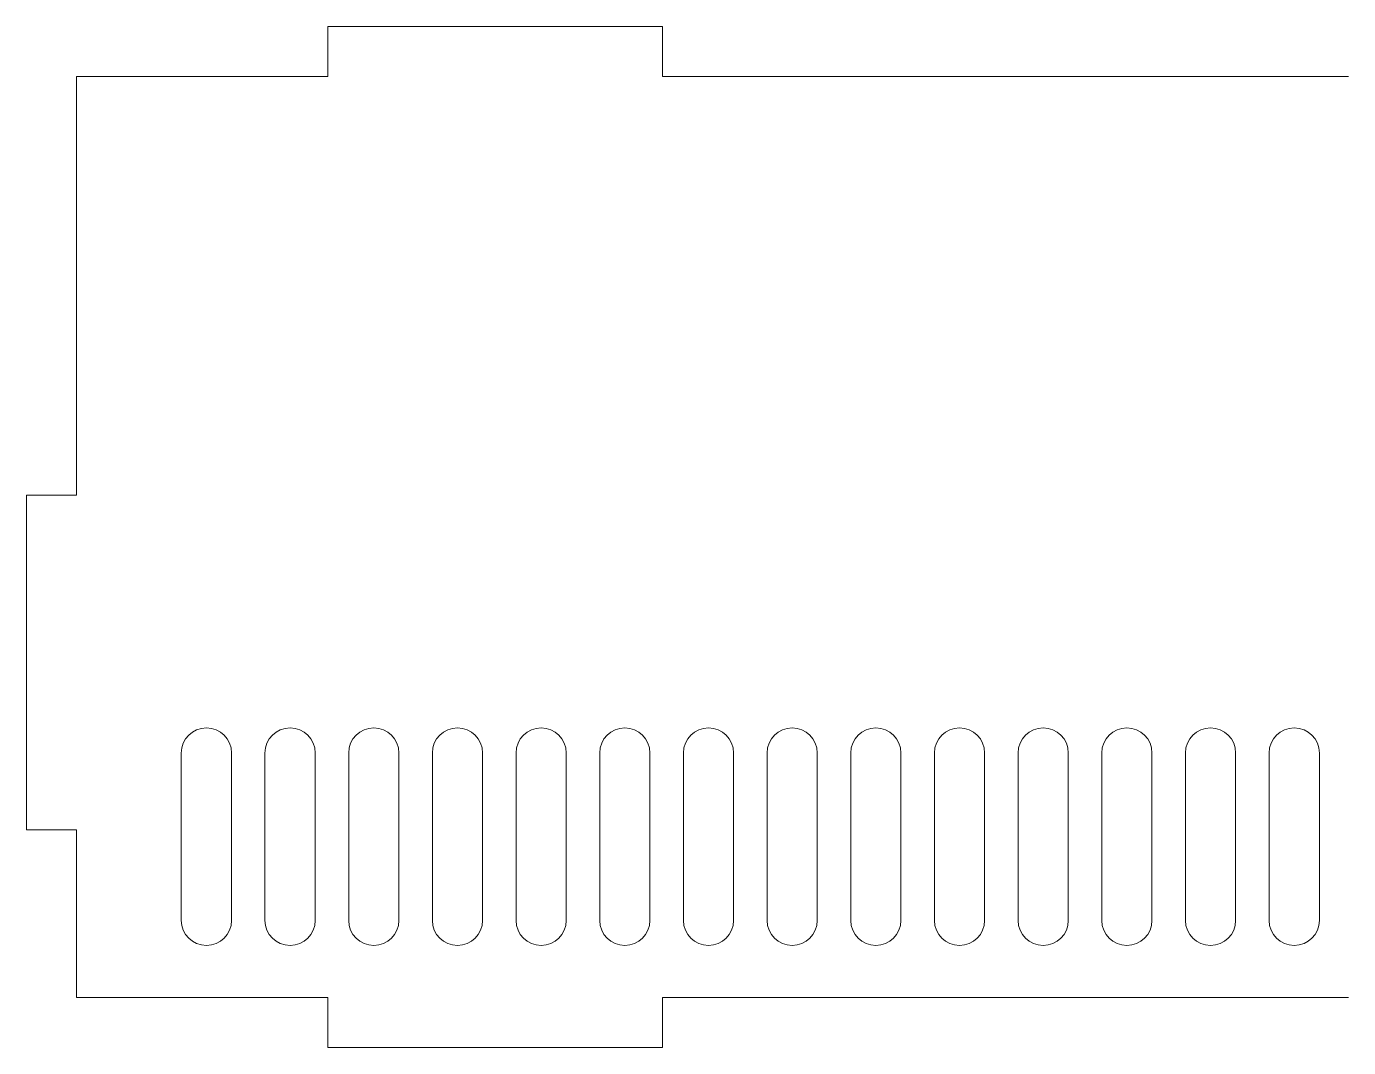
# Model space of a CAD drawing. Header units: millimetres. Extents: x 277 to 555, y 355 to 658.
# Drawn here: x 416.8 to 495.8, y 594.4 to 655.4 of the extents above; entities that cross this region are included whole.
import ezdxf

# ---------------------------------------------------------------- set-up
doc = ezdxf.new("R2010")
doc.units = ezdxf.units.MM
doc.layers.add('3', color=7, linetype='Continuous')

msp = doc.modelspace()

# ---------------------------------------------------------------- linework, layer by layer
at = {"lineweight": 18}
for p, q in [((426.04416, 602.02611), (426.04416, 612.02611)), ((429.04416, 612.02611), (429.04416, 602.02611)), ((431.04416, 602.02611), (431.04416, 612.02611)), ((434.04416, 612.02611), (434.04416, 602.02611)), ((436.04416, 602.02611), (436.04416, 612.02611)), ((439.04416, 612.02611), (439.04416, 602.02611)), ((441.04416, 602.02611), (441.04416, 612.02611)), ((444.04416, 612.02611), (444.04416, 602.02611)), ((446.04416, 602.02611), (446.04416, 612.02611)), ((449.04416, 612.02611), (449.04416, 602.02611)), ((451.04416, 602.02611), (451.04416, 612.02611)), ((454.04416, 612.02611), (454.04416, 602.02611)), ((456.04416, 602.02611), (456.04416, 612.02611)), ((459.04416, 612.02611), (459.04416, 602.02611)), ((461.04416, 602.02611), (461.04416, 612.02611)), ((464.04416, 612.02611), (464.04416, 602.02611)), ((466.04416, 602.02611), (466.04416, 612.02611)), ((469.04416, 612.02611), (469.04416, 602.02611)), ((471.04416, 602.02611), (471.04416, 612.02611)), ((474.04416, 612.02611), (474.04416, 602.02611)), ((476.04416, 602.02611), (476.04416, 612.02611)), ((479.04416, 612.02611), (479.04416, 602.02611)), ((481.04416, 602.02611), (481.04416, 612.02611)), ((484.04416, 612.02611), (484.04416, 602.02611)), ((486.04416, 602.02611), (486.04416, 612.02611)), ((489.04416, 612.02611), (489.04416, 602.02611)), ((491.04416, 602.02611), (491.04416, 612.02611)), ((494.04416, 612.02611), (494.04416, 602.02611))]:
    msp.add_line(p, q, dxfattribs=at)
for centre, start, end in [((427.54416, 612.02611), 0, 180), ((432.54416, 612.02611), 0, 180), ((437.54416, 612.02611), 0, 180), ((442.54416, 612.02611), 0, 180), ((447.54416, 612.02611), 0, 180), ((452.54416, 612.02611), 0, 180), ((457.54416, 612.02611), 0, 180), ((462.54416, 612.02611), 0, 180), ((467.54416, 612.02611), 0, 180), ((472.54416, 612.02611), 0, 180), ((477.54416, 612.02611), 0, 180), ((482.54416, 612.02611), 0, 180), ((487.54416, 612.02611), 0, 180), ((492.54416, 612.02611), 0, 180), ((427.54416, 602.02611), 180, 0), ((432.54416, 602.02611), 180, 0), ((437.54416, 602.02611), 180, 0), ((442.54416, 602.02611), 180, 0), ((447.54416, 602.02611), 180, 0), ((452.54416, 602.02611), 180, 0), ((457.54416, 602.02611), 180, 0), ((462.54416, 602.02611), 180, 0), ((467.54416, 602.02611), 180, 0), ((472.54416, 602.02611), 180, 0), ((477.54416, 602.02611), 180, 0), ((482.54416, 602.02611), 180, 0), ((487.54416, 602.02611), 180, 0), ((492.54416, 602.02611), 180, 0)]:
    msp.add_arc(centre, 1.5, start, end, dxfattribs=at)
at = {"layer": '3', "linetype": 'Continuous', "lineweight": 18}
for p, q in [((454.78992, 655.43013), (434.78986, 655.43013)), ((434.78986, 655.43013), (434.78986, 652.43013)), ((454.78992, 652.43013), (454.78992, 655.43013)), ((434.78986, 652.43013), (419.78989, 652.43013)), ((419.78989, 652.43013), (419.78989, 627.43013)), ((495.78986, 652.43013), (454.78992, 652.43013)), ((419.78989, 627.43013), (416.78986, 627.43013)), ((416.78986, 627.43013), (416.78986, 607.43013)), ((416.78986, 607.43013), (419.78989, 607.43013)), ((419.78989, 607.43013), (419.78989, 597.43007)), ((419.78989, 597.43007), (434.78986, 597.43007)), ((434.78986, 597.43007), (434.78986, 594.43013)), ((454.78992, 594.43013), (454.78992, 597.43007)), ((454.78992, 597.43007), (495.78986, 597.43007)), ((434.78986, 594.43013), (454.78992, 594.43013))]:
    msp.add_line(p, q, dxfattribs=at)

doc.saveas('drawing.dxf')
